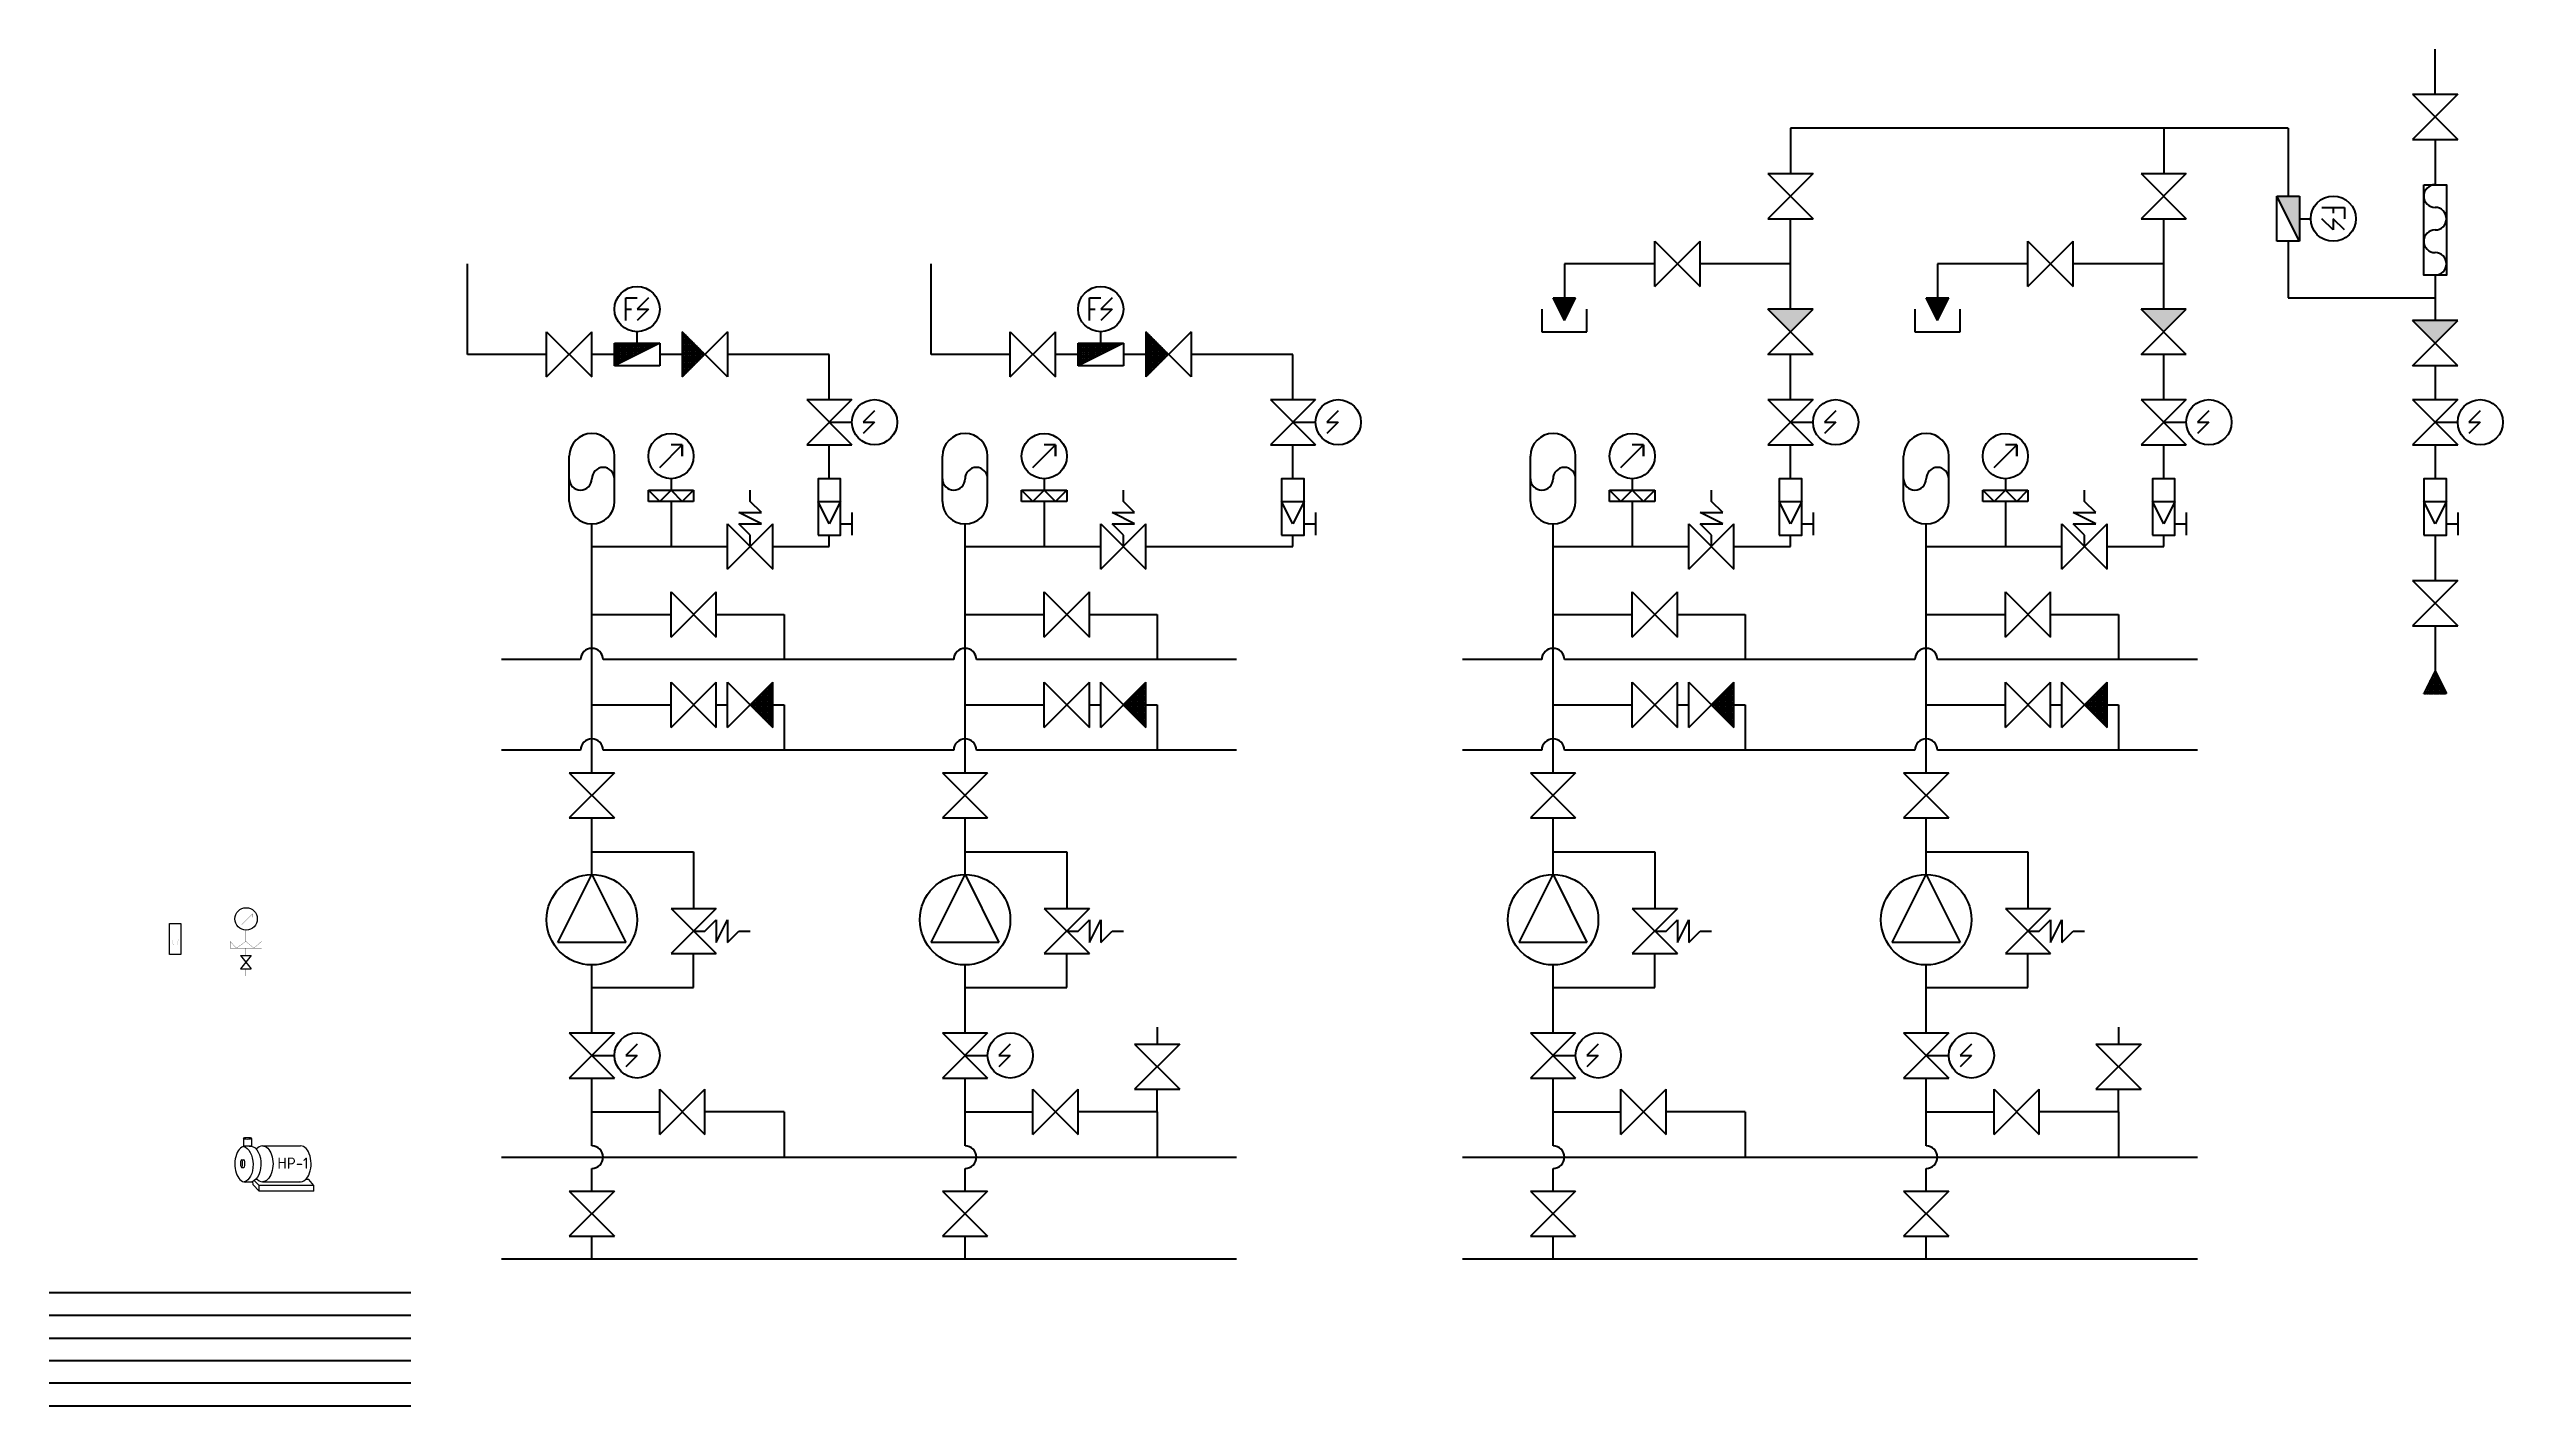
# Model space of a CAD drawing. Header units: millimetres. Extents: x -5247 to 64230, y -16204 to 29599.
# Drawn here: x -2000 to 8850, y -650 to 5350 of the extents above; entities that cross this region are included whole.
import ezdxf

# ---------------------------------------------------------------- set-up
doc = ezdxf.new("R2010")
doc.units = ezdxf.units.MM
for name, color, linetype, lineweight, true_color in [('В1', 5, 'Continuous', 40, 0x0000ff), ('В2', 150, 'Continuous', 40, 0x007fff), ('К30', 7, 'Continuous', 40, 0xa55200), ('К31', 7, 'Continuous', 40, 0xffbe00), ('Р1', 7, 'Continuous', 40, 0xfd3e1c), ('Р2', 7, 'Continuous', 40, 0x991b1e)]:
    doc.layers.add(name, color=color, linetype=linetype, lineweight=lineweight, true_color=true_color)
doc.layers.add('система', color=1, linetype='Continuous')
doc.styles.add('гостб', font='', dxfattribs={"height": 2.5})
doc.styles.get('гостб').set_extended_font_data('GOST type B')

msp = doc.modelspace()

# ---------------------------------------------------------------- texts
at = {"layer": 'система', "color": 7, "style": 'гостб'}
msp.add_text('НР-1', height=50, dxfattribs=at).set_placement((-991.054, 398.439))

# ---------------------------------------------------------------- hatches: boundary and pattern name
at = {"layer": 'В2'}
h = msp.add_hatch(color=256, dxfattribs=at)
h.dxf.hatch_style = 1
h.paths.add_polyline_path([(8650, 4150), (8450, 4150), (8550, 4050)])
h = msp.add_hatch(dxfattribs=at)
h.set_pattern_fill('ANGLE', color=256)
h.set_pattern_definition([(0, (0, 0), (0, 6.985), [5.08, -1.905]), (90, (0, 0), (-6.985, 4e-16), [5.08, -1.905])])
h.paths.add_polyline_path([(8550, 2600), (8500, 2500), (8600, 2500)])
at = {"layer": 'К30'}
h = msp.add_hatch(dxfattribs=at)
h.set_pattern_fill('ANGLE', color=256, angle=180)
h.set_pattern_definition([(180, (1750, 6500), (-9e-16, -6.985), [5.08, -1.905]), (270, (1750, 6500), (6.985, -1e-15), [5.08, -1.905])])
h.paths.add_polyline_path([(800, 4100), (800, 3900), (900, 4000)])
h = msp.add_hatch(dxfattribs=at)
h.set_pattern_fill('ANGLE', color=256, angle=180)
h.set_pattern_definition([(180, (3800, 6500), (-9e-16, -6.985), [5.08, -1.905]), (270, (3800, 6500), (6.985, -1e-15), [5.08, -1.905])])
h.paths.add_polyline_path([(2850, 4100), (2850, 3900), (2950, 4000)])
h = msp.add_hatch(dxfattribs=at)
h.set_pattern_fill('ANGLE', color=256)
h.set_pattern_definition([(0, (250, -50), (0, 6.985), [5.08, -1.905]), (90, (250, -50), (-6.985, 4e-16), [5.08, -1.905])])
h.paths.add_polyline_path([(1200, 2350), (1200, 2550), (1100, 2450)])
h = msp.add_hatch(dxfattribs=at)
h.set_pattern_fill('ANGLE', color=256)
h.set_pattern_definition([(0, (1900, -50), (0, 6.985), [5.08, -1.905]), (90, (1900, -50), (-6.985, 4e-16), [5.08, -1.905])])
h.paths.add_polyline_path([(2850, 2350), (2850, 2550), (2750, 2450)])
h = msp.add_hatch(dxfattribs=at)
h.set_pattern_fill('ANGLE', color=256)
h.set_pattern_definition([(0, (4500, -50), (0, 6.985), [5.08, -1.905]), (90, (4500, -50), (-6.985, 4e-16), [5.08, -1.905])])
h.paths.add_polyline_path([(5450, 2350), (5450, 2550), (5350, 2450)])
h = msp.add_hatch(dxfattribs=at)
h.set_pattern_fill('ANGLE', color=256)
h.set_pattern_definition([(0, (6150, -50), (0, 6.985), [5.08, -1.905]), (90, (6150, -50), (-6.985, 4e-16), [5.08, -1.905])])
h.paths.add_polyline_path([(7100, 2350), (7100, 2550), (7000, 2450)])
at = {"layer": 'Р1'}
h = msp.add_hatch(dxfattribs=at)
h.set_pattern_fill('ANGLE', color=256)
h.set_pattern_definition([(0, (-150, -650), (0, 6.985), [5.08, -1.905]), (90, (-150, -650), (-6.985, 4e-16), [5.08, -1.905])])
h.paths.add_polyline_path([(700, 4050), (500, 4050), (500, 3950)])
h = msp.add_hatch(dxfattribs=at)
h.set_pattern_fill('ANGLE', color=256)
h.set_pattern_definition([(0, (1900, -650), (0, 6.985), [5.08, -1.905]), (90, (1900, -650), (-6.985, 4e-16), [5.08, -1.905])])
h.paths.add_polyline_path([(2750, 4050), (2550, 4050), (2550, 3950)])
at = {"layer": 'Р2'}
h = msp.add_hatch(color=256, dxfattribs=at)
h.dxf.hatch_style = 1
h.paths.add_polyline_path([(7950, 4500), (7950, 4700), (7850, 4700)])
h = msp.add_hatch(color=256, dxfattribs=at)
h.dxf.hatch_style = 1
h.paths.add_polyline_path([(4700, 4150), (4750, 4250), (4650, 4250)])
h = msp.add_hatch(color=256, dxfattribs=at)
h.dxf.hatch_style = 1
h.paths.add_polyline_path([(6350, 4150), (6400, 4250), (6300, 4250)])
h = msp.add_hatch(color=256, dxfattribs=at)
h.dxf.hatch_style = 1
h.paths.add_polyline_path([(5800, 4200), (5600, 4200), (5700, 4100)])
h = msp.add_hatch(color=256, dxfattribs=at)
h.dxf.hatch_style = 1
h.paths.add_polyline_path([(7450, 4200), (7250, 4200), (7350, 4100)])

# ---------------------------------------------------------------- linework, layer by layer
at = {"color": 137}
for p, q in [((-1078.435, 350.627), (-1087.222, 350.627)), ((-851.615, 350.627), (-866.391, 350.627)), ((-828.875, 324.695), (-851.615, 350.627))]:
    msp.add_line(p, q, dxfattribs=at)
for points, const_width in [([(-1148.641, 1478.233), (-1100.21, 1526.665), (-1100.21, 1510.511)], 1), ([(-1115.967, 1526.665), (-1100.21, 1526.665), (-1148.641, 1478.233)], 1), ([(-1457.118, 1413.592), (-1427.051, 1413.592), (-1434.667, 1388.353), (-1450.704, 1388.353), (-1457.118, 1413.592)], 0.631), ([(-1129.835, 1404.321), (-1129.835, 1454.292)], 1), ([(-1199.614, 1404.321), (-1171.514, 1374.269), (-1129.835, 1404.321), (-1094.917, 1374.269), (-1060.056, 1404.321)], 1), ([(-1129.835, 1342.175), (-1129.835, 1374.269)], 1), ([(-1129.835, 1250.712), (-1129.835, 1282.806)], 1)]:
    msp.add_lwpolyline(points, dxfattribs=dict(const_width=const_width))
msp.add_lwpolyline([(-1467.644, 1483.761), (-1417.727, 1483.761), (-1417.727, 1346.555), (-1467.644, 1346.555)], close=True)
at = {"const_width": 1}
msp.add_lwpolyline([(-1199.614, 1404.321), (-1060.056, 1404.321), (-1060.056, 1374.269), (-1199.614, 1374.269)], close=True, dxfattribs=at)
msp.add_circle((-1128.731, 1503.634), 49.354)
at = {"layer": 'В1'}
msp.add_line((-400, -150), (-2000, -150), dxfattribs=at)
at = {"layer": 'В2'}
for p, q in [((8650, 4150), (8450, 4150)), ((8450, 3950), (8650, 4150)), ((8650, 3950), (8450, 4150)), ((8650, 3950), (8450, 3950)), ((8550, 3950), (8550, 3800)), ((8450, 3800), (8650, 3800)), ((8650, 3800), (8450, 3600)), ((8450, 3800), (8650, 3600)), ((8550, 3700), (8650, 3700)), ((8750, 3750), (8700, 3700)), ((8700, 3700), (8750, 3700)), ((8750, 3700), (8700, 3650)), ((8450, 3600), (8650, 3600)), ((8550, 3600), (8550, 3450)), ((8500, 3350), (8600, 3350)), ((8550, 3250), (8500, 3350)), ((8600, 3350), (8550, 3250)), ((8650, 3300), (8650, 3200)), ((8550, 3200), (8550, 3000)), ((8600, 3250), (8650, 3250)), ((8450, 3000), (8650, 3000)), ((8650, 3000), (8450, 2800)), ((8450, 3000), (8650, 2800)), ((8450, 2800), (8650, 2800)), ((8550, 2800), (8550, 2600)), ((8550, 2600), (8500, 2500)), ((8600, 2500), (8500, 2500)), ((8550, 2600), (8600, 2500)), ((2900, 1025), (2900, 950)), ((7150, 1025), (7150, 950)), ((2800, 950), (3000, 950)), ((3000, 950), (2800, 750)), ((2800, 950), (3000, 750)), ((7050, 950), (7250, 950)), ((7250, 950), (7050, 750)), ((7050, 950), (7250, 750)), ((700, 550), (700, 750)), ((700, 750), (900, 550)), ((700, 550), (900, 750)), ((900, 550), (900, 750)), ((2350, 550), (2350, 750)), ((2350, 750), (2550, 550)), ((2350, 550), (2550, 750)), ((2550, 550), (2550, 750)), ((2800, 750), (3000, 750)), ((2900, 650), (2900, 750)), ((4950, 550), (4950, 750)), ((4950, 750), (5150, 550)), ((4950, 550), (5150, 750)), ((5150, 550), (5150, 750)), ((6600, 550), (6600, 750)), ((6600, 750), (6800, 550)), ((6600, 550), (6800, 750)), ((6800, 550), (6800, 750)), ((7050, 750), (7250, 750)), ((7150, 650), (7150, 750)), ((400, 650), (700, 650)), ((1250, 650), (900, 650)), ((1250, 650), (1250, 450)), ((2050, 650), (2350, 650)), ((2900, 650), (2550, 650)), ((2900, 650), (2900, 450)), ((4650, 650), (4950, 650)), ((5500, 650), (5150, 650)), ((5500, 650), (5500, 450)), ((6300, 650), (6600, 650)), ((7150, 650), (6800, 650)), ((7150, 650), (7150, 450)), ((0, 450), (3250, 450)), ((4250, 450), (7500, 450)), ((-400, -250), (-2000, -250))]:
    msp.add_line(p, q, dxfattribs=at)
msp.add_lwpolyline([(8500, 3200), (8600, 3200), (8600, 3450), (8500, 3450)], close=True, dxfattribs=at)
msp.add_circle((8750, 3700), 100, dxfattribs=at)
at = {"layer": 'К30'}
for p, q in [((800, 4100), (800, 3900)), ((1000, 3900), (800, 4100)), ((1000, 4100), (800, 3900)), ((1000, 4100), (1000, 3900)), ((2850, 4100), (2850, 3900)), ((3050, 3900), (2850, 4100)), ((3050, 4100), (2850, 3900)), ((3050, 4100), (3050, 3900)), ((750, 2350), (750, 2550)), ((750, 2550), (950, 2350)), ((750, 2350), (950, 2550)), ((950, 2350), (950, 2550)), ((1000, 2350), (1000, 2550)), ((1000, 2550), (1200, 2350)), ((1000, 2350), (1200, 2550)), ((1200, 2350), (1200, 2550)), ((2400, 2350), (2400, 2550)), ((2400, 2550), (2600, 2350)), ((2400, 2350), (2600, 2550)), ((2600, 2350), (2600, 2550)), ((2650, 2350), (2650, 2550)), ((2650, 2550), (2850, 2350)), ((2650, 2350), (2850, 2550)), ((2850, 2350), (2850, 2550)), ((5000, 2350), (5000, 2550)), ((5000, 2550), (5200, 2350)), ((5000, 2350), (5200, 2550)), ((5200, 2350), (5200, 2550)), ((5250, 2350), (5250, 2550)), ((5250, 2550), (5450, 2350)), ((5250, 2350), (5450, 2550)), ((5450, 2350), (5450, 2550)), ((6650, 2350), (6650, 2550)), ((6650, 2550), (6850, 2350)), ((6650, 2350), (6850, 2550)), ((6850, 2350), (6850, 2550)), ((6900, 2350), (6900, 2550)), ((6900, 2550), (7100, 2350)), ((6900, 2350), (7100, 2550)), ((7100, 2350), (7100, 2550)), ((400, 2450), (750, 2450)), ((950, 2450), (1000, 2450)), ((1200, 2450), (1250, 2450)), ((1250, 2450), (1250, 2250)), ((2050, 2450), (2400, 2450)), ((2600, 2450), (2650, 2450)), ((2850, 2450), (2900, 2450)), ((2900, 2450), (2900, 2250)), ((4650, 2450), (5000, 2450)), ((5200, 2450), (5250, 2450)), ((5450, 2450), (5500, 2450)), ((5500, 2450), (5500, 2250)), ((6300, 2450), (6650, 2450)), ((6850, 2450), (6900, 2450)), ((7100, 2450), (7150, 2450)), ((7150, 2450), (7150, 2250)), ((350, 2250), (0, 2250)), ((2000, 2250), (450, 2250)), ((3250, 2250), (2100, 2250)), ((4600, 2250), (4250, 2250)), ((6250, 2250), (4700, 2250)), ((7500, 2250), (6350, 2250)), ((-2000, -350), (-400, -350))]:
    msp.add_line(p, q, dxfattribs=at)
for centre in [(400, 2250), (2050, 2250), (4650, 2250), (6300, 2250)]:
    msp.add_arc(centre, 50, 0, 180, dxfattribs=at)
at = {"layer": 'К31'}
for p, q in [((750, 2750), (750, 2950)), ((750, 2950), (950, 2750)), ((750, 2750), (950, 2950)), ((950, 2750), (950, 2950)), ((2400, 2750), (2400, 2950)), ((2400, 2950), (2600, 2750)), ((2400, 2750), (2600, 2950)), ((2600, 2750), (2600, 2950)), ((5000, 2750), (5000, 2950)), ((5000, 2950), (5200, 2750)), ((5000, 2750), (5200, 2950)), ((5200, 2750), (5200, 2950)), ((6650, 2750), (6650, 2950)), ((6650, 2950), (6850, 2750)), ((6650, 2750), (6850, 2950)), ((6850, 2750), (6850, 2950)), ((400, 2850), (750, 2850)), ((950, 2850), (1250, 2850)), ((1250, 2850), (1250, 2650)), ((2050, 2850), (2400, 2850)), ((2600, 2850), (2900, 2850)), ((2900, 2850), (2900, 2650)), ((4650, 2850), (5000, 2850)), ((5200, 2850), (5500, 2850)), ((5500, 2850), (5500, 2650)), ((6300, 2850), (6650, 2850)), ((6850, 2850), (7150, 2850)), ((7150, 2850), (7150, 2650)), ((350, 2650), (0, 2650)), ((2000, 2650), (450, 2650)), ((3250, 2650), (2100, 2650)), ((4600, 2650), (4250, 2650)), ((6250, 2650), (4700, 2650)), ((7500, 2650), (6350, 2650)), ((-400, -450), (-2000, -450))]:
    msp.add_line(p, q, dxfattribs=at)
for centre in [(400, 2650), (2050, 2650), (4650, 2650), (6300, 2650)]:
    msp.add_arc(centre, 50, 0, 180, dxfattribs=at)
at = {"layer": 'Р1'}
for p, q in [((8550, 5150), (8550, 5350)), ((8450, 5150), (8650, 5150)), ((8650, 5150), (8450, 4950)), ((8450, 5150), (8650, 4950)), ((8450, 4950), (8650, 4950)), ((8550, 4950), (8550, 4750)), ((-150, 4000), (-150, 4400)), ((1900, 4000), (1900, 4400)), ((8550, 4350), (8550, 4150)), ((550, 4150), (550, 4250)), ((550, 4250), (600, 4250)), ((650, 4250), (600, 4200)), ((2600, 4150), (2600, 4250)), ((2600, 4250), (2650, 4250)), ((2700, 4250), (2650, 4200)), ((550, 4200), (575, 4200)), ((600, 4200), (650, 4200)), ((650, 4200), (600, 4150)), ((2600, 4200), (2625, 4200)), ((2650, 4200), (2700, 4200)), ((2700, 4200), (2650, 4150)), ((200, 3900), (200, 4100)), ((200, 4100), (400, 3900)), ((200, 3900), (400, 4100)), ((400, 3900), (400, 4100)), ((500, 3950), (500, 4050)), ((500, 4050), (700, 4050)), ((700, 4050), (500, 3950)), ((600, 4050), (600, 4100)), ((700, 4050), (700, 3950)), ((2250, 3900), (2250, 4100)), ((2250, 4100), (2450, 3900)), ((2250, 3900), (2450, 4100)), ((2450, 3900), (2450, 4100)), ((2550, 3950), (2550, 4050)), ((2550, 4050), (2750, 4050)), ((2750, 4050), (2550, 3950)), ((2650, 4050), (2650, 4100)), ((2750, 4050), (2750, 3950)), ((200, 4000), (-150, 4000)), ((500, 4000), (400, 4000)), ((700, 3950), (500, 3950)), ((800, 4000), (700, 4000)), ((1450, 4000), (1000, 4000)), ((1450, 3800), (1450, 4000)), ((2250, 4000), (1900, 4000)), ((2550, 4000), (2450, 4000)), ((2750, 3950), (2550, 3950)), ((2850, 4000), (2750, 4000)), ((3500, 4000), (3050, 4000)), ((3500, 3800), (3500, 4000)), ((1350, 3800), (1550, 3800)), ((1550, 3800), (1350, 3600)), ((1350, 3800), (1550, 3600)), ((3400, 3800), (3600, 3800)), ((3600, 3800), (3400, 3600)), ((3400, 3800), (3600, 3600)), ((1450, 3700), (1550, 3700)), ((1650, 3750), (1600, 3700)), ((1600, 3700), (1650, 3700)), ((1650, 3700), (1600, 3650)), ((3500, 3700), (3600, 3700)), ((3700, 3750), (3650, 3700)), ((3650, 3700), (3700, 3700)), ((3700, 3700), (3650, 3650)), ((700, 3500), (800, 3600)), ((800, 3600), (750, 3600)), ((800, 3600), (800, 3600)), ((800, 3600), (800, 3550)), ((800, 3550), (800, 3600)), ((1350, 3600), (1550, 3600)), ((1450, 3450), (1450, 3600)), ((2350, 3500), (2450, 3600)), ((2450, 3600), (2400, 3600)), ((2450, 3600), (2450, 3600)), ((2450, 3600), (2450, 3550)), ((2450, 3550), (2450, 3600)), ((3400, 3600), (3600, 3600)), ((3500, 3450), (3500, 3600)), ((300, 3350), (300, 3550)), ((500, 3350), (500, 3550)), ((1950, 3350), (1950, 3550)), ((2150, 3350), (2150, 3550)), ((650, 3400), (850, 3400)), ((650, 3350), (650, 3400)), ((650, 3400), (700, 3350)), ((700, 3350), (750, 3400)), ((750, 3450), (750, 3400)), ((750, 3400), (800, 3350)), ((800, 3350), (850, 3400)), ((850, 3400), (850, 3350)), ((1100, 3350), (1100, 3400)), ((2300, 3400), (2500, 3400)), ((2300, 3350), (2300, 3400)), ((2300, 3400), (2350, 3350)), ((2350, 3350), (2400, 3400)), ((2400, 3450), (2400, 3400)), ((2400, 3400), (2450, 3350)), ((2450, 3350), (2500, 3400)), ((2500, 3400), (2500, 3350)), ((2750, 3350), (2750, 3400)), ((850, 3350), (650, 3350)), ((750, 3350), (750, 3150)), ((1150, 3250), (1050, 3300)), ((1050, 3300), (1150, 3300)), ((1150, 3300), (1100, 3350)), ((1400, 3350), (1500, 3350)), ((1450, 3250), (1400, 3350)), ((1500, 3350), (1450, 3250)), ((1550, 3300), (1550, 3200)), ((2500, 3350), (2300, 3350)), ((2400, 3350), (2400, 3150)), ((2800, 3250), (2700, 3300)), ((2700, 3300), (2800, 3300)), ((2800, 3300), (2750, 3350)), ((3450, 3350), (3550, 3350)), ((3500, 3250), (3450, 3350)), ((3550, 3350), (3500, 3250)), ((3600, 3300), (3600, 3200)), ((400, 3150), (400, 3250)), ((400, 2500), (400, 3150)), ((400, 3150), (1000, 3150)), ((1000, 3050), (1000, 3250)), ((1000, 3250), (1200, 3050)), ((1000, 3050), (1200, 3250)), ((1100, 3200), (1050, 3250)), ((1050, 3250), (1150, 3250)), ((1100, 3150), (1100, 3200)), ((1200, 3050), (1200, 3250)), ((1200, 3150), (1450, 3150)), ((1450, 3150), (1450, 3200)), ((1500, 3250), (1550, 3250)), ((2050, 3150), (2050, 3250)), ((2050, 2500), (2050, 3150)), ((2050, 3150), (2650, 3150)), ((2650, 3050), (2650, 3250)), ((2650, 3250), (2850, 3050)), ((2650, 3050), (2850, 3250)), ((2750, 3200), (2700, 3250)), ((2700, 3250), (2800, 3250)), ((2750, 3150), (2750, 3200)), ((2850, 3050), (2850, 3250)), ((2850, 3150), (3500, 3150)), ((3500, 3150), (3500, 3200)), ((3550, 3250), (3600, 3250)), ((400, 2150), (400, 2500)), ((2050, 2150), (2050, 2500)), ((300, 2150), (500, 2150)), ((500, 2150), (300, 1950)), ((300, 2150), (500, 1950)), ((1950, 2150), (2150, 2150)), ((2150, 2150), (1950, 1950)), ((1950, 2150), (2150, 1950)), ((300, 1950), (500, 1950)), ((400, 1700), (400, 1950)), ((1950, 1950), (2150, 1950)), ((2050, 1700), (2050, 1950)), ((400, 1800), (850, 1800)), ((850, 1800), (850, 1550)), ((2050, 1800), (2500, 1800)), ((2500, 1800), (2500, 1550)), ((250, 1400), (400, 1700)), ((400, 1700), (550, 1400)), ((1900, 1400), (2050, 1700)), ((2050, 1700), (2200, 1400)), ((750, 1550), (950, 1550)), ((950, 1550), (750, 1350)), ((750, 1550), (950, 1350)), ((2400, 1550), (2600, 1550)), ((2600, 1550), (2400, 1350)), ((2400, 1550), (2600, 1350)), ((850, 1450), (900, 1450)), ((900, 1450), (950, 1500)), ((950, 1500), (950, 1400)), ((950, 1400), (1000, 1500)), ((1000, 1500), (1000, 1400)), ((1000, 1400), (1050, 1450)), ((1050, 1450), (1100, 1450)), ((2500, 1450), (2550, 1450)), ((2550, 1450), (2600, 1500)), ((2600, 1500), (2600, 1400)), ((2600, 1400), (2650, 1500)), ((2650, 1500), (2650, 1400)), ((2650, 1400), (2700, 1450)), ((2700, 1450), (2750, 1450)), ((550, 1400), (250, 1400)), ((750, 1350), (950, 1350)), ((850, 1200), (850, 1350)), ((2200, 1400), (1900, 1400)), ((2400, 1350), (2600, 1350)), ((2500, 1200), (2500, 1350)), ((400, 1000), (400, 1300)), ((400, 1200), (850, 1200)), ((2050, 1000), (2050, 1300)), ((2050, 1200), (2500, 1200)), ((300, 1000), (500, 1000)), ((500, 1000), (300, 800)), ((300, 1000), (500, 800)), ((1950, 1000), (2150, 1000)), ((2150, 1000), (1950, 800)), ((1950, 1000), (2150, 800)), ((400, 900), (500, 900)), ((600, 950), (550, 900)), ((550, 900), (600, 900)), ((600, 900), (550, 850)), ((2050, 900), (2150, 900)), ((2250, 950), (2200, 900)), ((2200, 900), (2250, 900)), ((2250, 900), (2200, 850)), ((300, 800), (500, 800)), ((400, 500), (400, 800)), ((1950, 800), (2150, 800)), ((2050, 500), (2050, 800)), ((400, 300), (400, 400)), ((2050, 300), (2050, 400)), ((300, 300), (500, 300)), ((500, 300), (300, 100)), ((300, 300), (500, 100)), ((1950, 300), (2150, 300)), ((2150, 300), (1950, 100)), ((1950, 300), (2150, 100)), ((0, 0), (3250, 0)), ((300, 100), (500, 100)), ((400, 0), (400, 100)), ((1950, 100), (2150, 100)), ((2050, 0), (2050, 100)), ((4250, 0), (7500, 0)), ((-400, -550), (-2000, -550))]:
    msp.add_line(p, q, dxfattribs=at)
for points in [[(8500, 4750), (8600, 4750), (8600, 4350), (8500, 4350)], [(1400, 3200), (1500, 3200), (1500, 3450), (1400, 3450)], [(3450, 3200), (3550, 3200), (3550, 3450), (3450, 3450)]]:
    msp.add_lwpolyline(points, close=True, dxfattribs=at)
for centre, radius in [((600, 4200), 100), ((2650, 4200), 100), ((1650, 3700), 100), ((3700, 3700), 100), ((750, 3550), 100), ((2400, 3550), 100), ((400, 1500), 200), ((2050, 1500), 200), ((600, 900), 100), ((2250, 900), 100)]:
    msp.add_circle(centre, radius, dxfattribs=at)
for centre, radius, start, end in [((8550, 4700), 50, 90, 270), ((8550, 4600), 50, 270, 90), ((8550, 4500), 50, 90, 270), ((8550, 4400), 50, 270, 90), ((400, 3550), 100, 0, 180), ((2050, 3550), 100, 0, 180), ((450, 3450), 50, 0, 180), ((2100, 3450), 50, 0, 180), ((350, 3450), 50, 180, 0), ((2000, 3450), 50, 180, 0), ((400, 3350), 100, 180, 0), ((2050, 3350), 100, 180, 0), ((400, 450), 50, 270, 90), ((2050, 450), 50, 270, 90)]:
    msp.add_arc(centre, radius, start, end, dxfattribs=at)
at = {"layer": 'Р2'}
for p, q in [((7900, 5000), (5700, 5000)), ((5700, 5000), (5700, 4800)), ((7350, 5000), (7350, 4800)), ((7900, 5000), (7900, 4700)), ((5600, 4800), (5800, 4800)), ((5800, 4800), (5600, 4600)), ((5600, 4800), (5800, 4600)), ((7250, 4800), (7450, 4800)), ((7450, 4800), (7250, 4600)), ((7250, 4800), (7450, 4600)), ((7850, 4500), (7850, 4700)), ((7850, 4700), (7950, 4700)), ((7950, 4500), (7850, 4700)), ((7950, 4700), (7950, 4500)), ((5600, 4600), (5800, 4600)), ((5700, 4200), (5700, 4600)), ((7250, 4600), (7450, 4600)), ((7350, 4200), (7350, 4600)), ((7950, 4600), (8000, 4600)), ((8050, 4650), (8150, 4650)), ((8100, 4550), (8050, 4600)), ((8100, 4650), (8100, 4625)), ((8150, 4550), (8100, 4600)), ((8100, 4600), (8100, 4550)), ((8150, 4650), (8150, 4600)), ((5100, 4300), (5100, 4500)), ((5100, 4500), (5300, 4300)), ((5100, 4300), (5300, 4500)), ((5300, 4300), (5300, 4500)), ((6750, 4300), (6750, 4500)), ((6750, 4500), (6950, 4300)), ((6750, 4300), (6950, 4500)), ((6950, 4300), (6950, 4500)), ((7950, 4500), (7850, 4500)), ((7900, 4500), (7900, 4250)), ((5100, 4400), (4700, 4400)), ((4700, 4400), (4700, 4250)), ((5700, 4400), (5300, 4400)), ((6750, 4400), (6350, 4400)), ((6350, 4400), (6350, 4250)), ((7350, 4400), (6950, 4400)), ((4700, 4150), (4650, 4250)), ((4650, 4250), (4750, 4250)), ((4700, 4150), (4750, 4250)), ((6350, 4150), (6300, 4250)), ((6300, 4250), (6400, 4250)), ((6350, 4150), (6400, 4250)), ((7900, 4250), (8550, 4250)), ((4600, 4200), (4600, 4100)), ((4800, 4100), (4800, 4200)), ((5800, 4200), (5600, 4200)), ((5600, 4000), (5800, 4200)), ((5800, 4000), (5600, 4200)), ((6250, 4200), (6250, 4100)), ((6450, 4100), (6450, 4200)), ((7450, 4200), (7250, 4200)), ((7250, 4000), (7450, 4200)), ((7450, 4000), (7250, 4200)), ((4600, 4100), (4800, 4100)), ((6250, 4100), (6450, 4100)), ((5800, 4000), (5600, 4000)), ((5700, 3800), (5700, 4000)), ((7450, 4000), (7250, 4000)), ((7350, 3800), (7350, 4000)), ((5600, 3800), (5800, 3800)), ((5800, 3800), (5600, 3600)), ((5600, 3800), (5800, 3600)), ((7250, 3800), (7450, 3800)), ((7450, 3800), (7250, 3600)), ((7250, 3800), (7450, 3600)), ((5700, 3700), (5800, 3700)), ((5900, 3750), (5850, 3700)), ((5850, 3700), (5900, 3700)), ((5900, 3700), (5850, 3650)), ((7350, 3700), (7450, 3700)), ((7550, 3750), (7500, 3700)), ((7500, 3700), (7550, 3700)), ((7550, 3700), (7500, 3650)), ((4950, 3500), (5050, 3600)), ((5050, 3600), (5000, 3600)), ((5050, 3600), (5050, 3600)), ((5050, 3600), (5050, 3550)), ((5050, 3550), (5050, 3600)), ((5600, 3600), (5800, 3600)), ((5700, 3450), (5700, 3600)), ((6600, 3500), (6700, 3600)), ((6700, 3600), (6650, 3600)), ((6700, 3600), (6700, 3600)), ((6700, 3600), (6700, 3550)), ((6700, 3550), (6700, 3600)), ((7250, 3600), (7450, 3600)), ((7350, 3450), (7350, 3600)), ((4550, 3350), (4550, 3550)), ((4750, 3350), (4750, 3550)), ((6200, 3350), (6200, 3550)), ((6400, 3350), (6400, 3550)), ((4900, 3400), (5100, 3400)), ((4900, 3350), (4900, 3400)), ((4900, 3400), (4950, 3350)), ((4950, 3350), (5000, 3400)), ((5000, 3450), (5000, 3400)), ((5000, 3400), (5050, 3350)), ((5050, 3350), (5100, 3400)), ((5100, 3400), (5100, 3350)), ((5350, 3350), (5350, 3400)), ((6550, 3400), (6750, 3400)), ((6550, 3350), (6550, 3400)), ((6550, 3400), (6600, 3350)), ((6600, 3350), (6650, 3400)), ((6650, 3450), (6650, 3400)), ((6650, 3400), (6700, 3350)), ((6700, 3350), (6750, 3400)), ((6750, 3400), (6750, 3350)), ((7000, 3350), (7000, 3400)), ((5100, 3350), (4900, 3350)), ((5000, 3350), (5000, 3150)), ((5400, 3250), (5300, 3300)), ((5300, 3300), (5400, 3300)), ((5400, 3300), (5350, 3350)), ((5650, 3350), (5750, 3350)), ((5700, 3250), (5650, 3350)), ((5750, 3350), (5700, 3250)), ((5800, 3300), (5800, 3200)), ((6750, 3350), (6550, 3350)), ((6650, 3350), (6650, 3150)), ((7050, 3250), (6950, 3300)), ((6950, 3300), (7050, 3300)), ((7050, 3300), (7000, 3350)), ((7300, 3350), (7400, 3350)), ((7350, 3250), (7300, 3350)), ((7400, 3350), (7350, 3250)), ((7450, 3300), (7450, 3200)), ((4650, 3150), (4650, 3250)), ((4650, 2500), (4650, 3150)), ((4650, 3150), (5250, 3150)), ((5250, 3050), (5250, 3250)), ((5250, 3250), (5450, 3050)), ((5250, 3050), (5450, 3250)), ((5350, 3200), (5300, 3250)), ((5300, 3250), (5400, 3250)), ((5350, 3150), (5350, 3200)), ((5450, 3050), (5450, 3250)), ((5450, 3150), (5700, 3150)), ((5700, 3150), (5700, 3200)), ((5750, 3250), (5800, 3250)), ((6300, 3150), (6300, 3250)), ((6300, 2500), (6300, 3150)), ((6300, 3150), (6900, 3150)), ((6900, 3050), (6900, 3250)), ((6900, 3250), (7100, 3050)), ((6900, 3050), (7100, 3250)), ((7000, 3200), (6950, 3250)), ((6950, 3250), (7050, 3250)), ((7000, 3150), (7000, 3200)), ((7100, 3050), (7100, 3250)), ((7100, 3150), (7350, 3150)), ((7350, 3150), (7350, 3200)), ((7400, 3250), (7450, 3250)), ((4650, 2150), (4650, 2500)), ((6300, 2150), (6300, 2500)), ((4550, 2150), (4750, 2150)), ((4750, 2150), (4550, 1950)), ((4550, 2150), (4750, 1950)), ((6200, 2150), (6400, 2150)), ((6400, 2150), (6200, 1950)), ((6200, 2150), (6400, 1950)), ((4550, 1950), (4750, 1950)), ((4650, 1700), (4650, 1950)), ((6200, 1950), (6400, 1950)), ((6300, 1700), (6300, 1950)), ((4650, 1800), (5100, 1800)), ((5100, 1800), (5100, 1550)), ((6300, 1800), (6750, 1800)), ((6750, 1800), (6750, 1550)), ((4500, 1400), (4650, 1700)), ((4650, 1700), (4800, 1400)), ((6150, 1400), (6300, 1700)), ((6300, 1700), (6450, 1400)), ((5000, 1550), (5200, 1550)), ((5200, 1550), (5000, 1350)), ((5000, 1550), (5200, 1350)), ((6650, 1550), (6850, 1550)), ((6850, 1550), (6650, 1350)), ((6650, 1550), (6850, 1350)), ((5100, 1450), (5150, 1450)), ((5150, 1450), (5200, 1500)), ((5200, 1500), (5200, 1400)), ((5200, 1400), (5250, 1500)), ((5250, 1500), (5250, 1400)), ((5250, 1400), (5300, 1450)), ((5300, 1450), (5350, 1450)), ((6750, 1450), (6800, 1450)), ((6800, 1450), (6850, 1500)), ((6850, 1500), (6850, 1400)), ((6850, 1400), (6900, 1500)), ((6900, 1500), (6900, 1400)), ((6900, 1400), (6950, 1450)), ((6950, 1450), (7000, 1450)), ((4800, 1400), (4500, 1400)), ((5000, 1350), (5200, 1350)), ((5100, 1200), (5100, 1350)), ((6450, 1400), (6150, 1400)), ((6650, 1350), (6850, 1350)), ((6750, 1200), (6750, 1350)), ((4650, 1000), (4650, 1300)), ((4650, 1200), (5100, 1200)), ((6300, 1000), (6300, 1300)), ((6300, 1200), (6750, 1200)), ((4550, 1000), (4750, 1000)), ((4750, 1000), (4550, 800)), ((4550, 1000), (4750, 800)), ((6200, 1000), (6400, 1000)), ((6400, 1000), (6200, 800)), ((6200, 1000), (6400, 800)), ((4650, 900), (4750, 900)), ((4850, 950), (4800, 900)), ((4800, 900), (4850, 900)), ((4850, 900), (4800, 850)), ((6300, 900), (6400, 900)), ((6500, 950), (6450, 900)), ((6450, 900), (6500, 900)), ((6500, 900), (6450, 850)), ((4550, 800), (4750, 800)), ((4650, 500), (4650, 800)), ((6200, 800), (6400, 800)), ((6300, 500), (6300, 800)), ((4650, 300), (4650, 400)), ((6300, 300), (6300, 400)), ((4550, 300), (4750, 300)), ((4750, 300), (4550, 100)), ((4550, 300), (4750, 100)), ((6200, 300), (6400, 300)), ((6400, 300), (6200, 100)), ((6200, 300), (6400, 100)), ((4550, 100), (4750, 100)), ((4650, 0), (4650, 100)), ((6200, 100), (6400, 100)), ((6300, 0), (6300, 100)), ((-2000, -650), (-400, -650))]:
    msp.add_line(p, q, dxfattribs=at)
for points in [[(5650, 3200), (5750, 3200), (5750, 3450), (5650, 3450)], [(7300, 3200), (7400, 3200), (7400, 3450), (7300, 3450)]]:
    msp.add_lwpolyline(points, close=True, dxfattribs=at)
for centre, radius in [((8100, 4600), 100), ((5900, 3700), 100), ((7550, 3700), 100), ((5000, 3550), 100), ((6650, 3550), 100), ((4650, 1500), 200), ((6300, 1500), 200), ((4850, 900), 100), ((6500, 900), 100)]:
    msp.add_circle(centre, radius, dxfattribs=at)
for centre, radius, start, end in [((4650, 3550), 100, 0, 180), ((6300, 3550), 100, 0, 180), ((4700, 3450), 50, 0, 180), ((6350, 3450), 50, 0, 180), ((4600, 3450), 50, 180, 0), ((6250, 3450), 50, 180, 0), ((4650, 3350), 100, 180, 0), ((6300, 3350), 100, 180, 0), ((4650, 450), 50, 270, 90), ((6300, 450), 50, 270, 90)]:
    msp.add_arc(centre, radius, start, end, dxfattribs=at)
at = {"layer": 'система', "color": 7}
for p, q in [((-1153.706, 1342.175), (-1105.964, 1342.175)), ((-1153.706, 1342.175), (-1105.964, 1282.806)), ((-1105.964, 1342.175), (-1153.706, 1282.806)), ((-1153.706, 1282.806), (-1105.964, 1282.806))]:
    msp.add_line(p, q, dxfattribs=at)
at = {"layer": 'система', "color": 137}
for p, q in [((-1149.063, 438.848), (-1138.502, 438.842)), ((-1139.997, 533.109), (-1139.997, 497.651)), ((-1104.62, 498.711), (-1134.575, 498.65)), ((-1105.686, 533.109), (-1105.686, 498.709)), ((-1056.62, 500.059), (-888.205, 500.059)), ((-1149.063, 404.537), (-1138.422, 404.537)), ((-1103.008, 340.162), (-1132.229, 340.162)), ((-1098.281, 327.156), (-1098.525, 343.039)), ((-1071.125, 300), (-1098.281, 327.156)), ((-1071.15, 324.705), (-1092.221, 345.776)), ((-1056.62, 341.472), (-888.205, 341.472)), ((-828.875, 324.695), (-1071.143, 324.695)), ((-1071.125, 300), (-1071.143, 324.695)), ((-828.875, 300), (-1071.125, 300)), ((-828.875, 300), (-828.875, 324.695))]:
    msp.add_line(p, q, dxfattribs=at)
for centre, major_axis, ratio, start_param, end_param in [((-1132.241, 419.456), (0, 79.293), 0.589774235, 6.23562814, 9.425041778), ((-1149.063, 421.692), (0, -17.155), 0.26517939, 3.141592654, 6.308336973), ((-1148.839, 421.693), (0, -17.155), 0.26517939, 6.259155518, 9.418472043), ((-1138.531, 421.687), (0, -17.155), 0.26517939, 6.259155518, 9.418472043), ((-1056.62, 420.766), (0, 79.293), 0.589774235, 0, 0.615895016), ((-888.205, 420.766), (0, 79.293), 0.589774235, 3.048432018, 6.423900446), ((-1056.62, 420.766), (0, 79.293), 0.589774235, 2.544120635, 3.141592654)]:
    msp.add_ellipse(centre, major_axis=major_axis, ratio=ratio, start_param=start_param, end_param=end_param, dxfattribs=at)
msp.add_ellipse((-1122.842, 533.109), major_axis=(17.155, 0), ratio=0.26517939, dxfattribs=at)
at = {"layer": 'система', "color": 137, "extrusion": (0, 0, -1)}
for centre, major_axis, start_param, end_param in [((-1144.989, 419.231), (-2.798, 79.244), 6.449798491, 9.319996745), ((-1109.944, 419.933), (0, 79.293), 6.166724742, 9.275919445), ((-1056.62, 420.766), (0, 79.293), 0, 3.141592654)]:
    msp.add_ellipse(centre, major_axis=major_axis, ratio=0.589774235, start_param=start_param, end_param=end_param, dxfattribs=at)

msp.set_redraw_order([(e.dxf.handle, doc.entitydb.next_handle()) for e in msp.query("TEXT MTEXT ATTDEF DIMENSION ARC_DIMENSION")])  # texts and dimensions are drawn at this point

doc.saveas('drawing.dxf')
